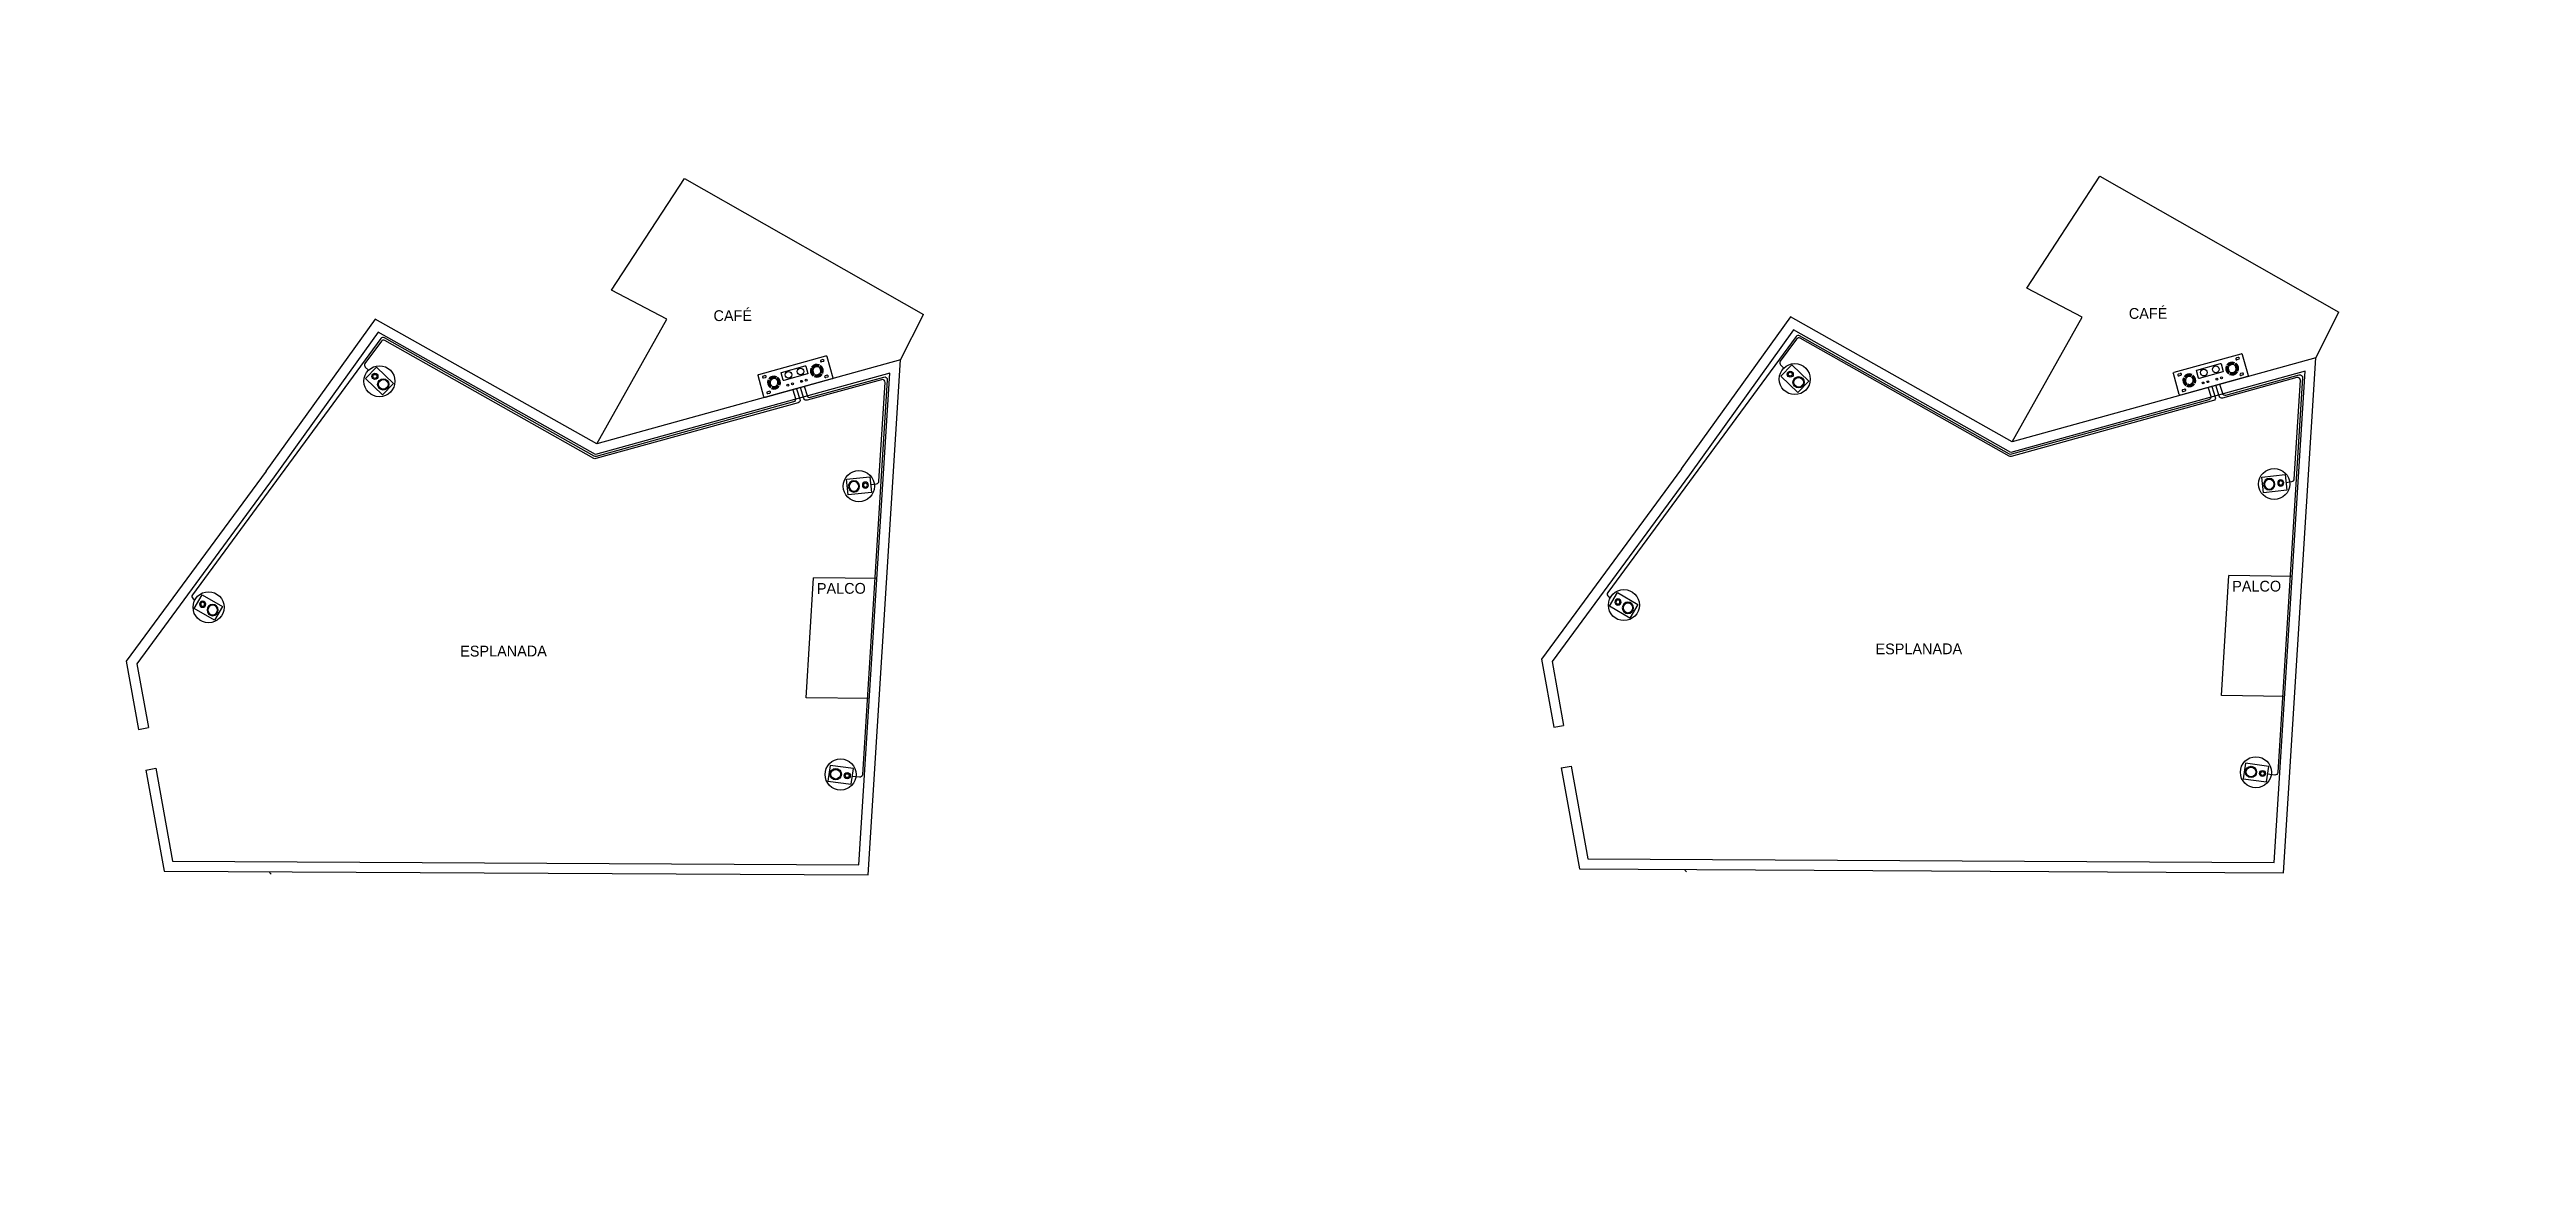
# Model space of a CAD drawing. Header units: millimetres. Extents: x -5041 to 86409, y -5695 to 67109.
# Drawn here: x -2296 to 47330, y -5695 to 16449 of the extents above; entities that cross this region are included whole.
import ezdxf

# ---------------------------------------------------------------- set-up
doc = ezdxf.new("R2010")
doc.units = ezdxf.units.MM
for name, color, linetype in [('Amplificador Dayton 300', 190, 'Continuous'), ('foto', 7, 'Continuous'), ('LINE_LEFT', 170, 'Continuous'), ('Line_RIGHT', 1, 'Continuous')]:
    doc.layers.add(name, color=color, linetype=linetype)
doc.styles.add('Standar', font='GOTHIC.TTF', dxfattribs={"height": 1.35})

# ---------------------------------------------------------------- blocks, each defined once
blk = doc.blocks.new('A$Caec79273')
for p, q in [((2757, 14423), (3048, 17080)), ((3048, 17080), (8552, 16811)), ((8552, 15788), (8552, 16811)), ((4003, 14402), (2757, 14423)), ((3878, 11542), (4003, 14402)), ((10103, 11667), (8963, 11110)), ((9913, 8897), (8963, 11110)), ((11053, 9453), (9913, 8897)), ((-1737, 2299), (-1578, 2420)), ((-1239, 1640), (-1080, 1761))]:
    blk.add_line(p, q)
for points in [[(-1239, 1640), (0, 0), (12627, 6294), (8552, 15788), (3878, 11542)], [(-1080, 1761), (59, 253), (12369, 6389), (8479, 15451), (3951, 11338)], [(3878, 11542), (-1209, 11773), (-1790, 8066)], [(3951, 11338), (-1039, 11565), (-1593, 8035)], [(-1790, 8068), (-2573, 3405), (-1737, 2299)], [(-1593, 8035), (-2361, 3457), (-1578, 2420)]]:
    blk.add_lwpolyline(points)
at = {"color": 8, "linetype": 'Continuous', "lineweight": -3, "style": 'Standar'}
for s, p in [('CAFÉ', (4857, 14793)), ('PALCO', (9169, 10852)), ('ESPLANADA', (3357, 6508))]:
    blk.add_text(s, height=216.3, rotation=26.9392, dxfattribs=at).set_placement(p)
blk = doc.blocks.new('*U9')
at = {"color": 0, "linetype": 'Continuous'}
for p, q in [((-0.16, 0.205), (-0.16, -0.274)), ((0.16, 0.205), (-0.16, 0.205)), ((0.16, -0.274), (0.16, 0.205)), ((-0.16, -0.274), (0.16, -0.274))]:
    blk.add_line(p, q, dxfattribs=at)
for centre, radius in [((0, 0.099), 0.0622), ((0, 0.099), 0.0399), ((0, -0.137), 0.115), ((0, -0.137), 0.0983)]:
    blk.add_circle(centre, radius, dxfattribs=at)
blk = doc.blocks.new('*U10')
at = {"color": 0, "linetype": 'Continuous'}
for p, q in [((-0.16, 0.205), (-0.16, -0.274)), ((0.16, 0.205), (-0.16, 0.205)), ((0.16, -0.274), (0.16, 0.205)), ((-0.16, -0.274), (0.16, -0.274))]:
    blk.add_line(p, q, dxfattribs=at)
for centre, radius in [((0, 0.099), 0.0622), ((0, 0.099), 0.0399), ((0, -0.137), 0.115), ((0, -0.137), 0.0983)]:
    blk.add_circle(centre, radius, dxfattribs=at)
blk = doc.blocks.new('*U11')
at = {"color": 0, "linetype": 'Continuous'}
for p, q in [((-0.16, 0.205), (-0.16, -0.274)), ((0.16, 0.205), (-0.16, 0.205)), ((0.16, -0.274), (0.16, 0.205)), ((-0.16, -0.274), (0.16, -0.274))]:
    blk.add_line(p, q, dxfattribs=at)
for centre, radius in [((0, 0.099), 0.0622), ((0, 0.099), 0.0399), ((0, -0.137), 0.115), ((0, -0.137), 0.0983)]:
    blk.add_circle(centre, radius, dxfattribs=at)
blk = doc.blocks.new('*U12')
at = {"color": 0, "linetype": 'Continuous'}
for p, q in [((-0.16, 0.205), (-0.16, -0.274)), ((0.16, 0.205), (-0.16, 0.205)), ((0.16, -0.274), (0.16, 0.205)), ((-0.16, -0.274), (0.16, -0.274))]:
    blk.add_line(p, q, dxfattribs=at)
for centre, radius in [((0, 0.099), 0.0622), ((0, 0.099), 0.0399), ((0, -0.137), 0.115), ((0, -0.137), 0.0983)]:
    blk.add_circle(centre, radius, dxfattribs=at)
blk = doc.blocks.new('amplificador Dayton 300')
at = {"layer": 'Amplificador Dayton 300'}
for p, q in [((-204, 649), (-204, 609)), ((-164, 649), (-164, 609)), ((136, 649), (136, 609)), ((176, 649), (176, 609)), ((-204, -651), (-204, -611)), ((-164, -651), (-164, -611)), ((136, -651), (136, -611)), ((176, -651), (176, -611))]:
    blk.add_line(p, q, dxfattribs=at)
for points in [[(-244, 749), (216, 749, -0.414214), (236, 729), (236, -731, -0.414214), (216, -751), (-244, -751, -0.414214), (-264, -731), (-264, 729, -0.414214)], [(-170, 266), (-7, 266, -0.414214), (0, 259), (0, -259, -0.414214), (-7, -266), (-170, -266, -0.414214), (-177, -259), (-177, 259, -0.414214)]]:
    blk.add_lwpolyline(points, format="xyb", close=True, dxfattribs=at)
for centre, radius in [((-89, 130), 70), ((116, 199), 20), ((116, 99), 20), ((-89, -130), 70), ((116, -101), 20), ((116, -201), 20)]:
    blk.add_circle(centre, radius, dxfattribs=at)
for centre, radius, start, end in [((-184, 649), 20, 0, 180), ((-184, 609), 20, 180, 0), ((-13, 465), 135, 140, 220), ((-13, 465), 126, 140, 220), ((-13, 465), 118, 140, 220), ((-13, 465), 109, 140, 220), ((-13, 465), 100, 140, 220), ((-13, 465), 91.6, 140, 220), ((-13, 465), 135, 50, 130), ((-13, 465), 126, 50, 130), ((-13, 465), 118, 50, 130), ((-13, 465), 109, 50, 130), ((-13, 465), 100, 50, 130), ((-13, 465), 91.6, 50, 130), ((-13, 465), 82.9, 50, 130), ((-13, 465), 91.6, 320, 40), ((-13, 465), 100, 320, 40), ((-13, 465), 109, 320, 40), ((-13, 465), 118, 320, 40), ((-13, 465), 126, 320, 40), ((-13, 465), 135, 320, 40), ((156, 649), 20, 0, 180), ((156, 609), 20, 180, 0), ((-13, 465), 135, 230, 310), ((-13, 465), 82.9, 140, 220), ((-13, 465), 126, 230, 310), ((-13, 465), 118, 230, 310), ((-13, 465), 109, 230, 310), ((-13, 465), 100, 230, 310), ((-13, 465), 91.6, 230, 310), ((-13, 465), 82.9, 230, 310), ((-13, 465), 82.9, 320, 40), ((-13, -467), 135, 140, 220), ((-13, -467), 126, 140, 220), ((-13, -467), 118, 140, 220), ((-13, -467), 109, 140, 220), ((-13, -467), 100, 140, 220), ((-13, -467), 91.6, 140, 220), ((-13, -467), 135, 50, 130), ((-13, -467), 82.9, 140, 220), ((-13, -467), 126, 50, 130), ((-13, -467), 118, 50, 130), ((-13, -467), 109, 50, 130), ((-13, -467), 100, 50, 130), ((-13, -467), 91.6, 50, 130), ((-13, -467), 82.9, 50, 130), ((-13, -467), 82.9, 320, 40), ((-13, -467), 91.6, 320, 40), ((-13, -467), 100, 320, 40), ((-13, -467), 109, 320, 40), ((-13, -467), 118, 320, 40), ((-13, -467), 126, 320, 40), ((-13, -467), 135, 320, 40), ((-184, -611), 20, 0, 180), ((-184, -651), 20, 180, 0), ((-13, -467), 135, 230, 310), ((-13, -467), 126, 230, 310), ((-13, -467), 118, 230, 310), ((-13, -467), 109, 230, 310), ((-13, -467), 100, 230, 310), ((-13, -467), 91.6, 230, 310), ((-13, -467), 82.9, 230, 310), ((156, -611), 20, 0, 180), ((156, -651), 20, 180, 0)]:
    blk.add_arc(centre, radius, start, end, dxfattribs=at)
blk = doc.blocks.new('*U23')
at = {"color": 0, "linetype": 'Continuous'}
for p, q in [((-0.16, 0.205), (-0.16, -0.274)), ((0.16, 0.205), (-0.16, 0.205)), ((0.16, -0.274), (0.16, 0.205)), ((-0.16, -0.274), (0.16, -0.274))]:
    blk.add_line(p, q, dxfattribs=at)
for centre, radius in [((0, 0.099), 0.0622), ((0, 0.099), 0.0399), ((0, -0.137), 0.115), ((0, -0.137), 0.0983)]:
    blk.add_circle(centre, radius, dxfattribs=at)
blk = doc.blocks.new('*U24')
at = {"color": 0, "linetype": 'Continuous'}
for p, q in [((-0.16, 0.205), (-0.16, -0.274)), ((0.16, 0.205), (-0.16, 0.205)), ((0.16, -0.274), (0.16, 0.205)), ((-0.16, -0.274), (0.16, -0.274))]:
    blk.add_line(p, q, dxfattribs=at)
for centre, radius in [((0, 0.099), 0.0622), ((0, 0.099), 0.0399), ((0, -0.137), 0.115), ((0, -0.137), 0.0983)]:
    blk.add_circle(centre, radius, dxfattribs=at)
blk = doc.blocks.new('*U25')
at = {"color": 0, "linetype": 'Continuous'}
for p, q in [((-0.16, 0.205), (-0.16, -0.274)), ((0.16, 0.205), (-0.16, 0.205)), ((0.16, -0.274), (0.16, 0.205)), ((-0.16, -0.274), (0.16, -0.274))]:
    blk.add_line(p, q, dxfattribs=at)
for centre, radius in [((0, 0.099), 0.0622), ((0, 0.099), 0.0399), ((0, -0.137), 0.115), ((0, -0.137), 0.0983)]:
    blk.add_circle(centre, radius, dxfattribs=at)
blk = doc.blocks.new('*U26')
at = {"color": 0, "linetype": 'Continuous'}
for p, q in [((-0.16, 0.205), (-0.16, -0.274)), ((0.16, 0.205), (-0.16, 0.205)), ((0.16, -0.274), (0.16, 0.205)), ((-0.16, -0.274), (0.16, -0.274))]:
    blk.add_line(p, q, dxfattribs=at)
for centre, radius in [((0, 0.099), 0.0622), ((0, 0.099), 0.0399), ((0, -0.137), 0.115), ((0, -0.137), 0.0983)]:
    blk.add_circle(centre, radius, dxfattribs=at)

msp = doc.modelspace()

# ---------------------------------------------------------------- linework, layer by layer
at = {"layer": 'foto'}
for p, q in [((30469.401, 14.994), (30502.094, -16.752)), ((2112.507, -28.896), (2145.2, -60.643))]:
    msp.add_line(p, q, dxfattribs=at)
at = {"layer": 'LINE_LEFT'}
for points in [[(12672.304, 9658.341), (12739.15, 9445.573, -0.424487717), (12701.317, 9376.066), (8651.555, 8257.62, -0.198256915), (8609.896, 8262.727), (4422.857, 10623.603, 0.379243463), (4351.534, 10608.285), (4023.526, 10162.425, 0.375764313), (4029.648, 10090.237), (4094.316, 10027.869)], [(41029.198, 9702.231), (41096.044, 9489.464, -0.424487717), (41058.21, 9419.956), (37008.449, 8301.511, -0.198256915), (36966.79, 8306.617), (32779.751, 10667.493, 0.379243463), (32708.428, 10652.175), (32380.42, 10206.316, 0.375764313), (32386.542, 10134.128), (32451.21, 10071.759)], [(14154.056, 7737.747), (14274.112, 7754.439, 0.356588031), (14321.435, 7805.483), (14445.175, 9782.014, 0.515150614), (14375.634, 9838.471), (12884.583, 9426.679, -0.404013511), (12817.463, 9463.213), (12748.626, 9682.319)], [(42510.949, 7781.638), (42631.006, 7798.329, 0.356588031), (42678.329, 7849.374), (42802.069, 9825.904, 0.515150614), (42732.528, 9882.362), (41241.477, 9470.57, -0.404013511), (41174.357, 9507.104), (41105.52, 9726.209)]]:
    msp.add_lwpolyline(points, format="xyb", dxfattribs=at)
for centre in [(4313.583, 9807.1), (32670.477, 9850.991), (13918.302, 7705.47), (42275.196, 7749.36)]:
    msp.add_circle(centre, 311.154, dxfattribs=at)
at = {"layer": 'Line_RIGHT'}
for p, q in [((681.155, 5395.028), (681.155, 5395.028)), ((29038.049, 5438.919), (29038.049, 5438.919))]:
    msp.add_line(p, q, dxfattribs=at)
for points in [[(12595.982, 9634.362), (12649.993, 9462.448, -0.424487717), (12612.16, 9392.94), (8656.821, 8300.572, -0.198256915), (8615.161, 8305.679), (4411.636, 10675.85, 0.379243463), (4340.313, 10660.532), (567.318, 5531.919, 0.445544382), (583.889, 5451.822), (617.922, 5431.95)], [(40952.876, 9678.253), (41006.887, 9506.338, -0.424487717), (40969.054, 9436.831), (37013.715, 8344.462, -0.198256915), (36972.055, 8349.569), (32768.53, 10719.741, 0.379243463), (32697.207, 10704.423), (28924.212, 5575.809, 0.445544382), (28940.783, 5495.712), (28974.816, 5475.84)], [(41181.842, 9750.188), (41238.643, 9566.603, 0.405279871), (41305.834, 9529.841), (42775.955, 9935.853, -0.515150614), (42845.496, 9879.395), (42350.464, 1972.093, -0.432984495), (42288.644, 1920.962), (42145.185, 1939.16)], [(12824.948, 9706.297), (12881.749, 9522.713, 0.405279871), (12948.94, 9485.951), (14419.061, 9891.962, -0.515150614), (14488.602, 9835.505), (13993.57, 1928.202, -0.432984495), (13931.75, 1877.071), (13788.291, 1895.27)]]:
    msp.add_lwpolyline(points, format="xyb", dxfattribs=at)
for centre in [(889.936, 5280.87), (29246.83, 5324.76), (13553.339, 1932.943), (41910.233, 1976.833)]:
    msp.add_circle(centre, 311.154, dxfattribs=at)

# ---------------------------------------------------------------- block references
at = {"rotation": 333.1898496575804}
for p in [(0, 0), (28356.894, 43.89)]:
    msp.add_blockref('A$Caec79273', p, dxfattribs=at)
at = {"layer": 'Amplificador Dayton 300', "xscale": 0.9548165224923929, "yscale": 0.9548165224923929, "zscale": 0.9548165224923929, "rotation": 285.4388579383552}
for p in [(12651.941, 9886.885), (41008.835, 9930.776)]:
    msp.add_blockref('amplificador Dayton 300', p, dxfattribs=at)
at = {"layer": 'LINE_LEFT', "linetype": 'Continuous'}
for name, p, xscale, yscale, zscale, rotation in [('*U9', (4292.17, 9837.048), 985.2901051008268, 985.2901051008268, 985.2901051008268, 46.03670955498609), ('*U23', (32649.064, 9880.938), 985.2901051008267, 985.2901051008267, 985.2901051008267, 46.03670955498608), ('*U12', (13953.572, 7716.022), -985.2901051008259, 985.290105100826, 985.2901051008264, 276.1845715836462), ('*U26', (42310.466, 7759.913), -985.2901051008259, 985.290105100826, 985.2901051008264, 276.1845715836462)]:
    msp.add_blockref(name, p, dxfattribs=dict(at, xscale=xscale, yscale=yscale, zscale=zscale, rotation=rotation))
at = {"layer": 'Line_RIGHT', "linetype": 'Continuous'}
for name, p, xscale, yscale, zscale, rotation in [('*U10', (855.299, 5293.346), -985.2901051008259, 985.2901051008262, 985.2901051008264, 59.71937117737199), ('*U24', (29212.193, 5337.236), -985.2901051008259, 985.2901051008262, 985.2901051008264, 59.71937117737199), ('*U11', (13588.358, 1921.585), 985.2901051008272, 985.2901051008272, 985.2901051008272, 262.5019099612602), ('*U25', (41945.252, 1965.475), 985.2901051008272, 985.2901051008272, 985.2901051008272, 262.5019099612602)]:
    msp.add_blockref(name, p, dxfattribs=dict(at, xscale=xscale, yscale=yscale, zscale=zscale, rotation=rotation))

doc.saveas('drawing.dxf')
